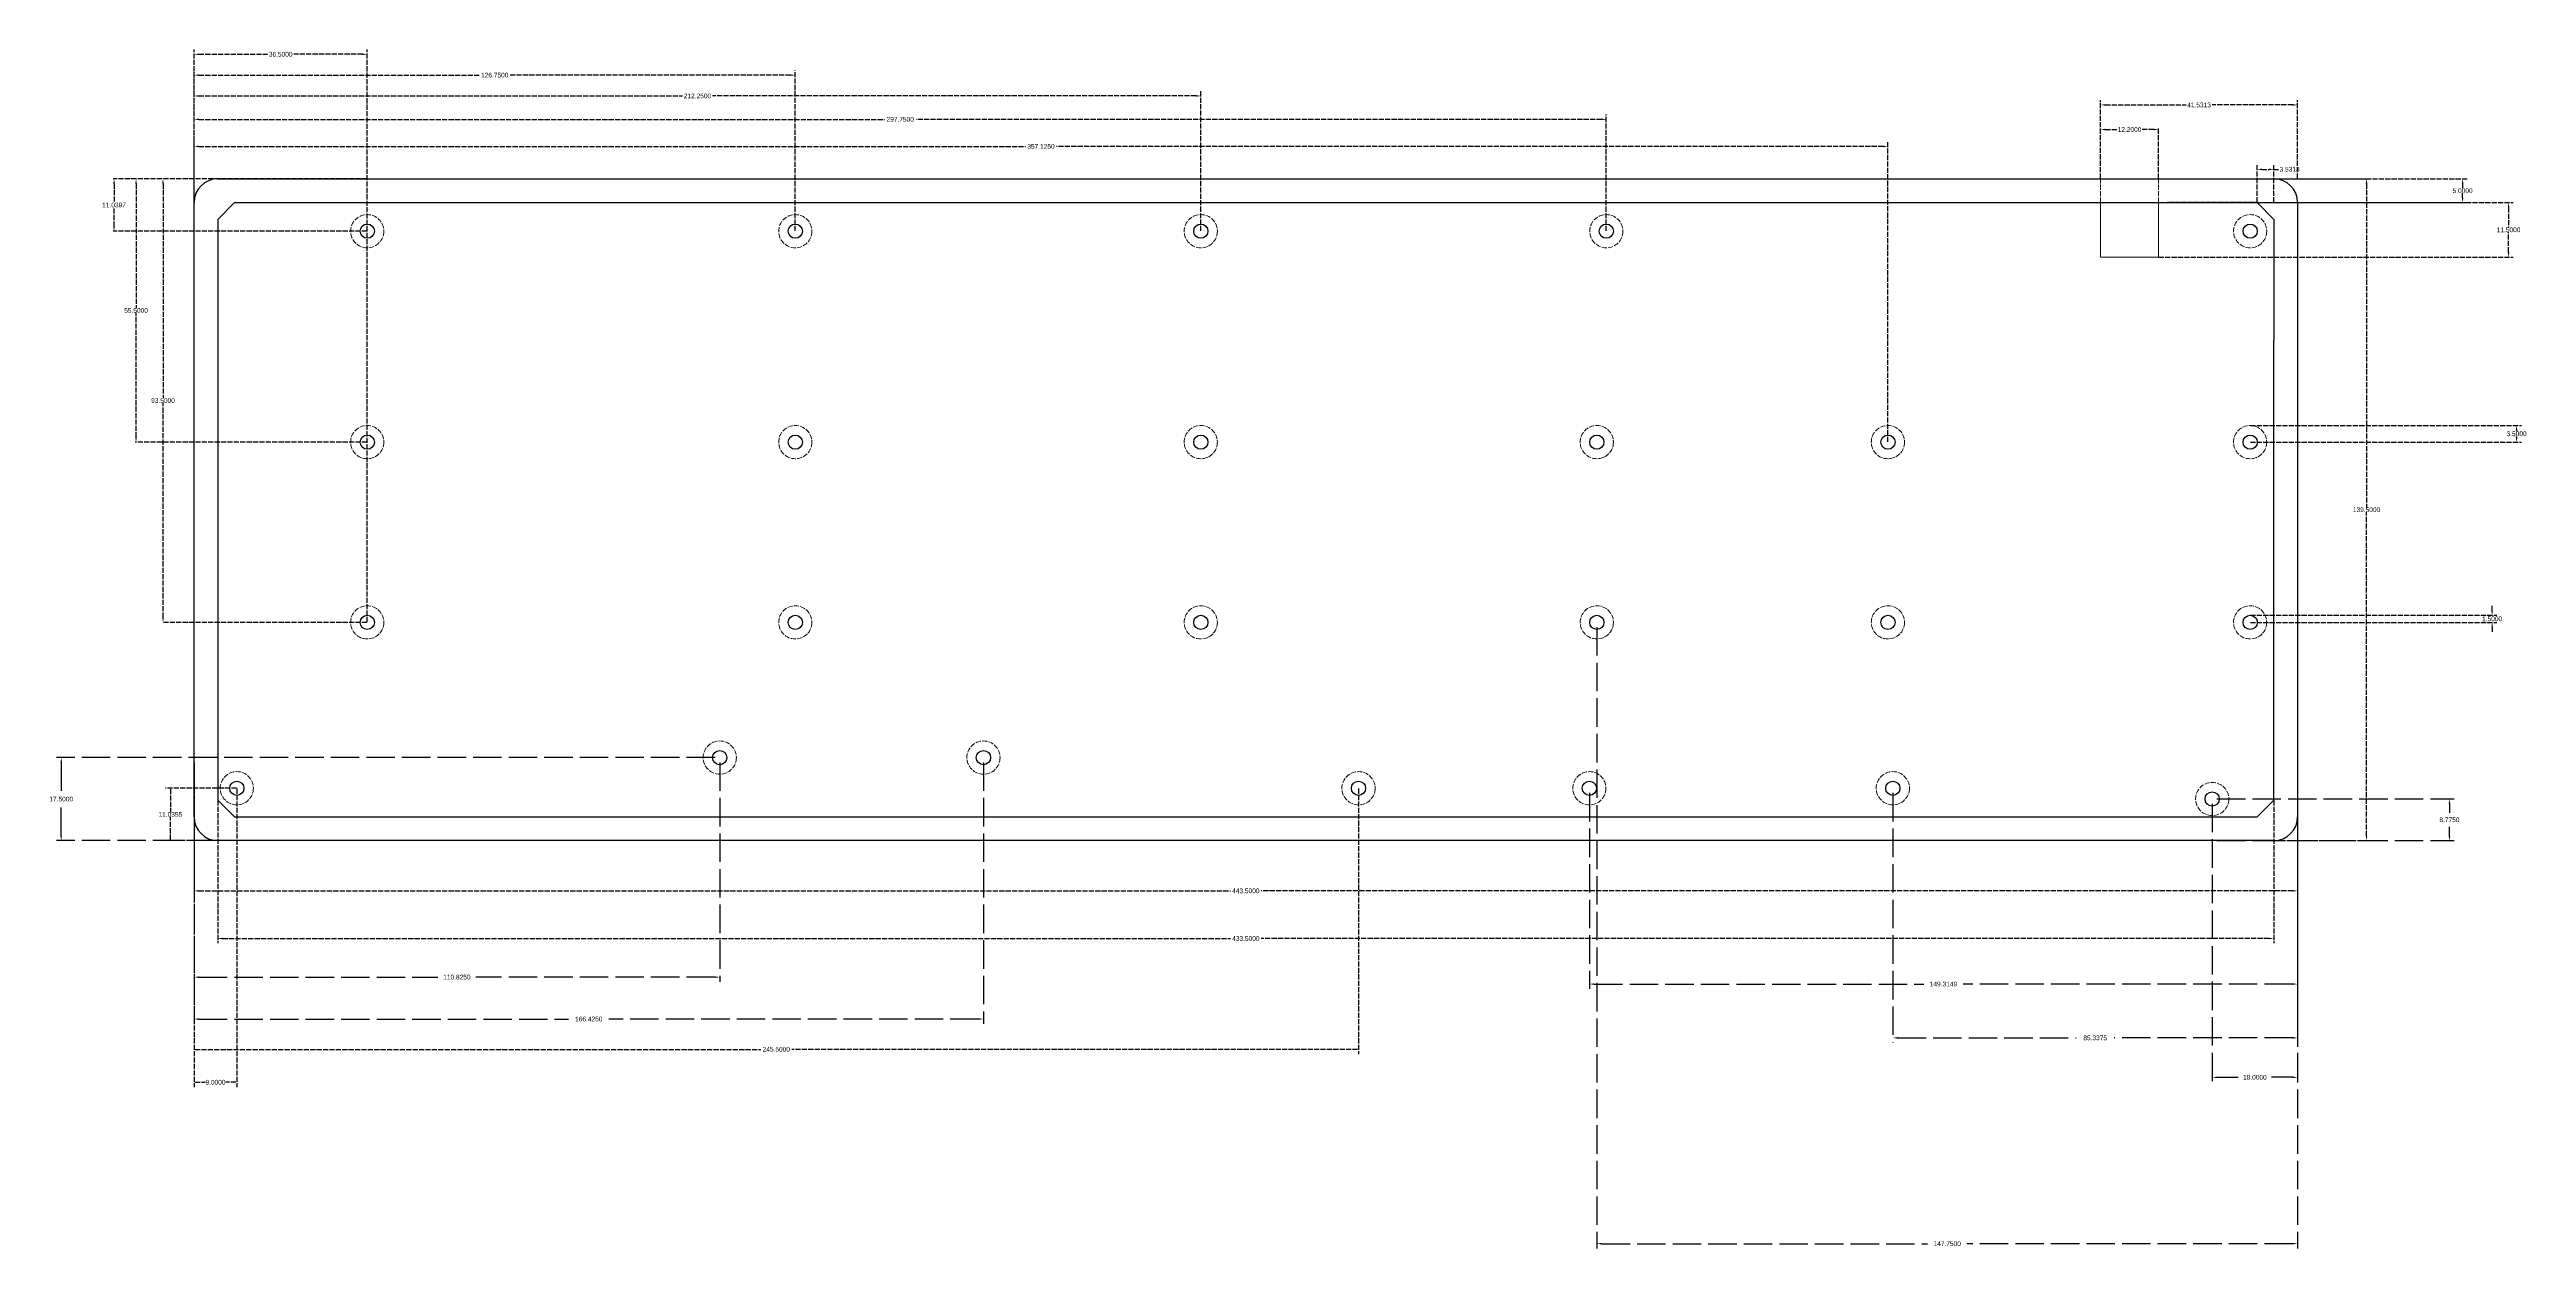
# Model space of a CAD drawing. Header units: millimetres. Extents: x -174 to 487, y -91 to 195.
# Drawn here: x -35 to 487, y -91 to 162 of the extents above; entities that cross this region are included whole.
import ezdxf

# ---------------------------------------------------------------- set-up
doc = ezdxf.new("R2010")
doc.units = ezdxf.units.MM
doc.header["$LTSCALE"] = 0.5
doc.header["$MEASUREMENT"] = 0
doc.linetypes.add('ACAD_ISO02W100', pattern=[15, 12, -3])
doc.linetypes.add('LÍNEAS_OCULTAS2', pattern=[0.1875, 0.125, -0.0625])
doc.layers.get('0').update_dxf_attribs({"linetype": 'CONTINUOUS'})
doc.layers.get('Defpoints').update_dxf_attribs({"linetype": 'CONTINUOUS'})
doc.dimstyles.get("Standard").update_dxf_attribs({"dimtxt": 0.18, "dimasz": 0.18, "dimexe": 0.18, "dimexo": 0.0625, "dimgap": 0.09, "dimtad": 0, "dimtih": 1, "dimtoh": 1, "dimdec": 4, "dimzin": 0, "dimdsep": 46, "dimtxsty": 'Standard', "dimcen": 0.09, "dimadec": 0, "dimazin": 0, "dimtfac": 1, "dimtdec": 4, "dimtofl": 0, "dimtmove": 0, "dimatfit": 3, "dimfxl": 1, "dimtolj": 1, "dimtzin": 0, "dimarcsym": 0})

# ---------------------------------------------------------------- blocks, each defined once
blk = doc.blocks.new('*D2')
at = {"color": 0, "linetype": 'ACAD_ISO02W100', "lineweight": -2, "ltscale": 0.18, "transparency": 16777216}
for p, q in [((433.56, 134.5), (454.04, 134.5)), ((453.04, 133.5), (453.04, 65.25)), ((453.04, -4), (453.04, 64.25)), ((433.56, -5), (454.04, -5))]:
    blk.add_line(p, q, dxfattribs=at)
at = {"color": 0, "linetype": 'ACAD_ISO02W100', "lineweight": 18, "ltscale": 0.18, "transparency": 16777216}
for points in [[(452.87, 133.5), (453.2, 133.5), (453.04, 134.5)], [(452.87, -4), (453.2, -4), (453.04, -5)]]:
    blk.add_solid(points, dxfattribs=at)
at = {"layer": 'Defpoints', "color": 0, "linetype": 'ACAD_ISO02W100', "lineweight": 18, "ltscale": 0.18, "transparency": 16777216}
for p in [(433.5, 134.5), (433.5, -5), (453.04, -5)]:
    blk.add_point(p, dxfattribs=at)
at = {"color": 0, "linetype": 'ACAD_ISO02W100', "lineweight": 18, "ltscale": 0.18, "transparency": 16777216, "insert": (453.04, 64.75), "char_height": 1, "attachment_point": 5}
blk.add_mtext('\\A1;139.5000', dxfattribs=at)
blk = doc.blocks.new('*D3')
at = {"color": 0, "linetype": 'ACAD_ISO02W100', "lineweight": -2, "ltscale": 0.18, "transparency": 16777216}
for p, q in [((-5, -0.06), (-5, -16.59)), ((438.5, -0.06), (438.5, -16.59)), ((-4, -15.59), (213.5, -15.59)), ((437.5, -15.59), (220, -15.59))]:
    blk.add_line(p, q, dxfattribs=at)
at = {"color": 0, "linetype": 'ACAD_ISO02W100', "lineweight": 18, "ltscale": 0.18, "transparency": 16777216}
for points in [[(-4, -15.43), (-4, -15.76), (-5, -15.59)], [(437.5, -15.43), (437.5, -15.76), (438.5, -15.59)]]:
    blk.add_solid(points, dxfattribs=at)
at = {"layer": 'Defpoints', "color": 0, "linetype": 'ACAD_ISO02W100', "lineweight": 18, "ltscale": 0.18, "transparency": 16777216}
for p in [(-5, 0), (438.5, 0), (438.5, -15.59)]:
    blk.add_point(p, dxfattribs=at)
at = {"color": 0, "linetype": 'ACAD_ISO02W100', "lineweight": 18, "ltscale": 0.18, "transparency": 16777216, "insert": (216.75, -15.59), "char_height": 1, "attachment_point": 5}
blk.add_mtext('\\A1;443.5000', dxfattribs=at)
blk = doc.blocks.new('*D4')
at = {"color": 0, "linetype": 'ACAD_ISO02W100', "lineweight": -2, "ltscale": 0.18, "transparency": 16777216}
for p, q in [((407.03, 134.5), (474.3, 134.5)), ((473.3, 133.5), (473.3, 132.5)), ((473.3, 130.5), (473.3, 131.5)), ((407.03, 129.5), (474.3, 129.5))]:
    blk.add_line(p, q, dxfattribs=at)
at = {"color": 0, "linetype": 'ACAD_ISO02W100', "lineweight": 18, "ltscale": 0.18, "transparency": 16777216}
for points in [[(473.13, 133.5), (473.46, 133.5), (473.3, 134.5)], [(473.13, 130.5), (473.46, 130.5), (473.3, 129.5)]]:
    blk.add_solid(points, dxfattribs=at)
at = {"layer": 'Defpoints', "color": 0, "linetype": 'ACAD_ISO02W100', "lineweight": 18, "ltscale": 0.18, "transparency": 16777216}
for p in [(406.97, 134.5), (473.3, 134.5), (406.97, 129.5)]:
    blk.add_point(p, dxfattribs=at)
at = {"color": 0, "linetype": 'ACAD_ISO02W100', "lineweight": 18, "ltscale": 0.18, "transparency": 16777216, "insert": (473.3, 132), "char_height": 1, "attachment_point": 5}
blk.add_mtext('\\A1;5.0000', dxfattribs=at)
blk = doc.blocks.new('*D5')
at = {"color": 0, "linetype": 'ACAD_ISO02W100', "lineweight": -2, "ltscale": 0.18, "transparency": 16777216}
for p, q in [((428.56, 42.5), (480.52, 42.5)), ((479.52, 43.5), (479.52, 44.5)), ((428.56, 41), (480.52, 41)), ((479.52, 40), (479.52, 39))]:
    blk.add_line(p, q, dxfattribs=at)
at = {"color": 0, "linetype": 'ACAD_ISO02W100', "lineweight": 18, "ltscale": 0.18, "transparency": 16777216}
for points in [[(479.35, 43.5), (479.68, 43.5), (479.52, 42.5)], [(479.35, 40), (479.68, 40), (479.52, 41)]]:
    blk.add_solid(points, dxfattribs=at)
at = {"layer": 'Defpoints', "color": 0, "linetype": 'ACAD_ISO02W100', "lineweight": 18, "ltscale": 0.18, "transparency": 16777216}
for p in [(428.5, 42.5), (479.52, 42.5), (428.5, 41)]:
    blk.add_point(p, dxfattribs=at)
at = {"color": 0, "linetype": 'ACAD_ISO02W100', "lineweight": 18, "ltscale": 0.18, "transparency": 16777216, "insert": (479.52, 41.75), "char_height": 1, "attachment_point": 5}
blk.add_mtext('\\A1;1.5000', dxfattribs=at)
blk = doc.blocks.new('*D6')
at = {"color": 0, "linetype": 'ACAD_ISO02W100', "lineweight": -2, "ltscale": 0.18, "transparency": 16777216}
for p, q in [((429.97, 129.56), (429.97, 137.5)), ((430.97, 136.5), (432.5, 136.5)), ((433.5, 129.56), (433.5, 137.5)), ((433.5, 136.5), (434.5, 136.5))]:
    blk.add_line(p, q, dxfattribs=at)
at = {"color": 0, "linetype": 'ACAD_ISO02W100', "lineweight": 18, "ltscale": 0.18, "transparency": 16777216}
for points in [[(430.97, 136.67), (430.97, 136.34), (429.97, 136.5)], [(432.5, 136.67), (432.5, 136.34), (433.5, 136.5)]]:
    blk.add_solid(points, dxfattribs=at)
at = {"layer": 'Defpoints', "color": 0, "linetype": 'ACAD_ISO02W100', "lineweight": 18, "ltscale": 0.18, "transparency": 16777216}
for p in [(433.5, 136.5), (429.97, 129.5), (433.5, 129.5)]:
    blk.add_point(p, dxfattribs=at)
at = {"color": 0, "linetype": 'ACAD_ISO02W100', "lineweight": 18, "ltscale": 0.18, "transparency": 16777216, "insert": (436.83, 136.5), "char_height": 1, "attachment_point": 5}
blk.add_mtext('\\A1;3.5313', dxfattribs=at)
blk = doc.blocks.new('*D9')
at = {"color": 0, "linetype": 'ACAD_ISO02W100', "lineweight": -2, "ltscale": 0.18, "transparency": 16777216}
for p, q in [((0, 3.47), (0, -26.64)), ((433.5, 3.47), (433.5, -26.64)), ((1, -25.64), (213.5, -25.64)), ((432.5, -25.64), (220, -25.64))]:
    blk.add_line(p, q, dxfattribs=at)
at = {"color": 0, "linetype": 'ACAD_ISO02W100', "lineweight": 18, "ltscale": 0.18, "transparency": 16777216}
for points in [[(1, -25.47), (1, -25.8), (0, -25.64)], [(432.5, -25.47), (432.5, -25.8), (433.5, -25.64)]]:
    blk.add_solid(points, dxfattribs=at)
at = {"layer": 'Defpoints', "color": 0, "linetype": 'ACAD_ISO02W100', "lineweight": 18, "ltscale": 0.18, "transparency": 16777216}
for p in [(0, 3.54), (433.5, 3.54), (433.5, -25.64)]:
    blk.add_point(p, dxfattribs=at)
at = {"color": 0, "linetype": 'ACAD_ISO02W100', "lineweight": 18, "ltscale": 0.18, "transparency": 16777216, "insert": (216.75, -25.64), "char_height": 1, "attachment_point": 5}
blk.add_mtext('\\A1;433.5000', dxfattribs=at)
blk = doc.blocks.new('*D10')
at = {"color": 0, "linetype": 'ACAD_ISO02W100', "lineweight": -2, "ltscale": 0.18, "transparency": 16777216}
for p, q in [((-5, 41.06), (-5, 161.76)), ((-4, 160.76), (10.5, 160.76)), ((30.5, 160.76), (16, 160.76)), ((31.5, 41.06), (31.5, 161.76))]:
    blk.add_line(p, q, dxfattribs=at)
at = {"color": 0, "linetype": 'ACAD_ISO02W100', "lineweight": 18, "ltscale": 0.18, "transparency": 16777216}
for points in [[(-4, 160.92), (-4, 160.59), (-5, 160.76)], [(30.5, 160.92), (30.5, 160.59), (31.5, 160.76)]]:
    blk.add_solid(points, dxfattribs=at)
at = {"layer": 'Defpoints', "color": 0, "linetype": 'ACAD_ISO02W100', "lineweight": 18, "ltscale": 0.18, "transparency": 16777216}
for p in [(-5, 160.76), (-5, 41), (31.5, 41)]:
    blk.add_point(p, dxfattribs=at)
at = {"color": 0, "linetype": 'ACAD_ISO02W100', "lineweight": 18, "ltscale": 0.18, "transparency": 16777216, "insert": (13.25, 160.76), "char_height": 1, "attachment_point": 5}
blk.add_mtext('\\A1;36.5000', dxfattribs=at)
blk = doc.blocks.new('*D11')
at = {"color": 0, "linetype": 'ACAD_ISO02W100', "lineweight": -2, "ltscale": 0.18, "transparency": 16777216}
for p, q in [((-5, 123.52), (-5, 157.36)), ((121.75, 123.52), (121.75, 157.36)), ((-4, 156.36), (55.21, 156.36)), ((120.75, 156.36), (61.54, 156.36))]:
    blk.add_line(p, q, dxfattribs=at)
at = {"color": 0, "linetype": 'ACAD_ISO02W100', "lineweight": 18, "ltscale": 0.18, "transparency": 16777216}
for points in [[(-4, 156.53), (-4, 156.2), (-5, 156.36)], [(120.75, 156.53), (120.75, 156.2), (121.75, 156.36)]]:
    blk.add_solid(points, dxfattribs=at)
at = {"layer": 'Defpoints', "color": 0, "linetype": 'ACAD_ISO02W100', "lineweight": 18, "ltscale": 0.18, "transparency": 16777216}
for p in [(-5, 156.36), (-5, 123.46), (121.75, 123.46)]:
    blk.add_point(p, dxfattribs=at)
at = {"color": 0, "linetype": 'ACAD_ISO02W100', "lineweight": 18, "ltscale": 0.18, "transparency": 16777216, "insert": (58.38, 156.36), "char_height": 1, "attachment_point": 5}
blk.add_mtext('\\A1;126.7500', dxfattribs=at)
blk = doc.blocks.new('*D12')
at = {"color": 0, "linetype": 'ACAD_ISO02W100', "lineweight": -2, "ltscale": 0.18, "transparency": 16777216}
for p, q in [((-5, 123.52), (-5, 152.97)), ((-4, 151.97), (97.96, 151.97)), ((206.25, 151.97), (104.29, 151.97)), ((207.25, 123.52), (207.25, 152.97))]:
    blk.add_line(p, q, dxfattribs=at)
at = {"color": 0, "linetype": 'ACAD_ISO02W100', "lineweight": 18, "ltscale": 0.18, "transparency": 16777216}
for points in [[(-4, 152.14), (-4, 151.81), (-5, 151.97)], [(206.25, 152.14), (206.25, 151.81), (207.25, 151.97)]]:
    blk.add_solid(points, dxfattribs=at)
at = {"layer": 'Defpoints', "color": 0, "linetype": 'ACAD_ISO02W100', "lineweight": 18, "ltscale": 0.18, "transparency": 16777216}
for p in [(-5, 151.97), (-5, 123.46), (207.25, 123.46)]:
    blk.add_point(p, dxfattribs=at)
at = {"color": 0, "linetype": 'ACAD_ISO02W100', "lineweight": 18, "ltscale": 0.18, "transparency": 16777216, "insert": (101.12, 151.97), "char_height": 1, "attachment_point": 5}
blk.add_mtext('\\A1;212.2500', dxfattribs=at)
blk = doc.blocks.new('*D13')
at = {"color": 0, "linetype": 'ACAD_ISO02W100', "lineweight": -2, "ltscale": 0.18, "transparency": 16777216}
for p, q in [((-5, 123.52), (-5, 148.04)), ((-4, 147.04), (140.54, 147.04)), ((291.75, 147.04), (147.21, 147.04)), ((292.75, 123.52), (292.75, 148.04))]:
    blk.add_line(p, q, dxfattribs=at)
at = {"color": 0, "linetype": 'ACAD_ISO02W100', "lineweight": 18, "ltscale": 0.18, "transparency": 16777216}
for points in [[(-4, 147.21), (-4, 146.88), (-5, 147.04)], [(291.75, 147.21), (291.75, 146.88), (292.75, 147.04)]]:
    blk.add_solid(points, dxfattribs=at)
at = {"layer": 'Defpoints', "color": 0, "linetype": 'ACAD_ISO02W100', "lineweight": 18, "ltscale": 0.18, "transparency": 16777216}
for p in [(-5, 147.04), (-5, 123.46), (292.75, 123.46)]:
    blk.add_point(p, dxfattribs=at)
at = {"color": 0, "linetype": 'ACAD_ISO02W100', "lineweight": 18, "ltscale": 0.18, "transparency": 16777216, "insert": (143.88, 147.04), "char_height": 1, "attachment_point": 5}
blk.add_mtext('\\A1;297.7500', dxfattribs=at)
blk = doc.blocks.new('*D14')
at = {"color": 0, "linetype": 'ACAD_ISO02W100', "lineweight": -2, "ltscale": 0.18, "transparency": 16777216}
for p, q in [((-5, 79.06), (-5, 142.34)), ((-4, 141.34), (170.31, 141.34)), ((351.12, 141.34), (176.81, 141.34)), ((352.12, 79.06), (352.12, 142.34))]:
    blk.add_line(p, q, dxfattribs=at)
at = {"color": 0, "linetype": 'ACAD_ISO02W100', "lineweight": 18, "ltscale": 0.18, "transparency": 16777216}
for points in [[(-4, 141.5), (-4, 141.17), (-5, 141.34)], [(351.12, 141.5), (351.12, 141.17), (352.12, 141.34)]]:
    blk.add_solid(points, dxfattribs=at)
at = {"layer": 'Defpoints', "color": 0, "linetype": 'ACAD_ISO02W100', "lineweight": 18, "ltscale": 0.18, "transparency": 16777216}
for p in [(-5, 141.34), (-5, 79), (352.12, 79)]:
    blk.add_point(p, dxfattribs=at)
at = {"color": 0, "linetype": 'ACAD_ISO02W100', "lineweight": 18, "ltscale": 0.18, "transparency": 16777216, "insert": (173.56, 141.34), "char_height": 1, "attachment_point": 5}
blk.add_mtext('\\A1;357.1250', dxfattribs=at)
blk = doc.blocks.new('*D15')
at = {"color": 0, "linetype": 'ACAD_ISO02W100', "lineweight": -2, "ltscale": 0.18, "transparency": 16777216}
for p, q in [((-5, 5.97), (-5, -56.94)), ((4, 5.97), (4, -56.94)), ((-4.82, -55.94), (-2.67, -55.94)), ((3.82, -55.94), (1.67, -55.94))]:
    blk.add_line(p, q, dxfattribs=at)
at = {"color": 0, "linetype": 'ACAD_ISO02W100', "lineweight": 18, "ltscale": 0.18, "transparency": 16777216}
for points in [[(-4.82, -55.91), (-4.82, -55.97), (-5, -55.94)], [(3.82, -55.91), (3.82, -55.97), (4, -55.94)]]:
    blk.add_solid(points, dxfattribs=at)
at = {"layer": 'Defpoints', "color": 0, "linetype": 'ACAD_ISO02W100', "lineweight": 18, "ltscale": 0.18, "transparency": 16777216}
for p in [(-5, 6.04), (4, 6.04), (-5, -55.94)]:
    blk.add_point(p, dxfattribs=at)
at = {"color": 0, "linetype": 'ACAD_ISO02W100', "lineweight": 18, "ltscale": 0.18, "transparency": 16777216, "insert": (-0.5, -55.94), "char_height": 1, "attachment_point": 5}
blk.add_mtext('\\A1;9.0000', dxfattribs=at)
blk = doc.blocks.new('*D18')
at = {"color": 0, "linetype": 'ACAD_ISO02W100', "lineweight": -2, "ltscale": 0.18, "transparency": 16777216}
for p, q in [((-5, 5.97), (-5, -50)), ((240.5, 5.97), (240.5, -50)), ((-4.82, -49), (114.5, -49)), ((240.32, -49), (121, -49))]:
    blk.add_line(p, q, dxfattribs=at)
at = {"color": 0, "linetype": 'ACAD_ISO02W100', "lineweight": 18, "ltscale": 0.18, "transparency": 16777216}
for points in [[(-4.82, -48.97), (-4.82, -49.03), (-5, -49)], [(240.32, -48.97), (240.32, -49.03), (240.5, -49)]]:
    blk.add_solid(points, dxfattribs=at)
at = {"layer": 'Defpoints', "color": 0, "linetype": 'ACAD_ISO02W100', "lineweight": 18, "ltscale": 0.18, "transparency": 16777216}
for p in [(-5, 6.04), (240.5, 6.04), (-5, -49)]:
    blk.add_point(p, dxfattribs=at)
at = {"color": 0, "linetype": 'ACAD_ISO02W100', "lineweight": 18, "ltscale": 0.18, "transparency": 16777216, "insert": (117.75, -49), "char_height": 1, "attachment_point": 5}
blk.add_mtext('\\A1;245.5000', dxfattribs=at)
blk = doc.blocks.new('*D20')
at = {"color": 0, "linetype": 'ACAD_ISO02W100', "lineweight": -2, "ltscale": 0.18, "transparency": 16777216}
for p, q in [((31.44, 134.5), (-22.07, 134.5)), ((-21.89, 133.5), (-21.89, 129.48)), ((-21.89, 124.46), (-21.89, 128.48)), ((31.44, 123.46), (-22.07, 123.46))]:
    blk.add_line(p, q, dxfattribs=at)
at = {"color": 0, "linetype": 'ACAD_ISO02W100', "lineweight": 18, "ltscale": 0.18, "transparency": 16777216}
for points in [[(-22.05, 133.5), (-21.72, 133.5), (-21.89, 134.5)], [(-22.05, 124.46), (-21.72, 124.46), (-21.89, 123.46)]]:
    blk.add_solid(points, dxfattribs=at)
at = {"layer": 'Defpoints', "color": 0, "linetype": 'ACAD_ISO02W100', "lineweight": 18, "ltscale": 0.18, "transparency": 16777216}
for p in [(-21.89, 134.5), (31.5, 134.5), (31.5, 123.46)]:
    blk.add_point(p, dxfattribs=at)
at = {"color": 0, "linetype": 'ACAD_ISO02W100', "lineweight": 18, "ltscale": 0.18, "transparency": 16777216, "insert": (-21.89, 128.98), "char_height": 1, "attachment_point": 5}
blk.add_mtext('\\A1;11.0397', dxfattribs=at)
blk = doc.blocks.new('*D21')
at = {"color": 0, "linetype": 'ACAD_ISO02W100', "lineweight": -2, "ltscale": 0.18, "transparency": 16777216}
for p, q in [((31.44, 134.5), (-17.42, 134.5)), ((-17.24, 133.5), (-17.24, 107.25)), ((-17.24, 80), (-17.24, 106.25)), ((31.44, 79), (-17.42, 79))]:
    blk.add_line(p, q, dxfattribs=at)
at = {"color": 0, "linetype": 'ACAD_ISO02W100', "lineweight": 18, "ltscale": 0.18, "transparency": 16777216}
for points in [[(-17.41, 133.5), (-17.08, 133.5), (-17.24, 134.5)], [(-17.41, 80), (-17.08, 80), (-17.24, 79)]]:
    blk.add_solid(points, dxfattribs=at)
at = {"layer": 'Defpoints', "color": 0, "linetype": 'ACAD_ISO02W100', "lineweight": 18, "ltscale": 0.18, "transparency": 16777216}
for p in [(-17.24, 134.5), (31.5, 134.5), (31.5, 79)]:
    blk.add_point(p, dxfattribs=at)
at = {"color": 0, "linetype": 'ACAD_ISO02W100', "lineweight": 18, "ltscale": 0.18, "transparency": 16777216, "insert": (-17.24, 106.75), "char_height": 1, "attachment_point": 5}
blk.add_mtext('\\A1;55.5000', dxfattribs=at)
blk = doc.blocks.new('*D22')
at = {"color": 0, "linetype": 'ACAD_ISO02W100', "lineweight": -2, "ltscale": 0.18, "transparency": 16777216}
for p, q in [((31.44, 134.5), (-11.74, 134.5)), ((-11.56, 133.5), (-11.56, 88.25)), ((-11.56, 42), (-11.56, 87.25)), ((31.44, 41), (-11.74, 41))]:
    blk.add_line(p, q, dxfattribs=at)
at = {"color": 0, "linetype": 'ACAD_ISO02W100', "lineweight": 18, "ltscale": 0.18, "transparency": 16777216}
for points in [[(-11.73, 133.5), (-11.39, 133.5), (-11.56, 134.5)], [(-11.73, 42), (-11.39, 42), (-11.56, 41)]]:
    blk.add_solid(points, dxfattribs=at)
at = {"layer": 'Defpoints', "color": 0, "linetype": 'ACAD_ISO02W100', "lineweight": 18, "ltscale": 0.18, "transparency": 16777216}
for p in [(-11.56, 134.5), (31.5, 134.5), (31.5, 41)]:
    blk.add_point(p, dxfattribs=at)
at = {"color": 0, "linetype": 'ACAD_ISO02W100', "lineweight": 18, "ltscale": 0.18, "transparency": 16777216, "insert": (-11.56, 87.75), "char_height": 1, "attachment_point": 5}
blk.add_mtext('\\A1;93.5000', dxfattribs=at)
blk = doc.blocks.new('*D23')
at = {"color": 0, "linetype": 'ACAD_ISO02W100', "lineweight": -2, "ltscale": 0.18, "transparency": 16777216}
for p, q in [((3.94, 6.04), (-11.01, 6.04)), ((-10.01, 5.86), (-10.01, 1.02)), ((-10.01, -4.82), (-10.01, 0.02)), ((3.94, -5), (-11.01, -5))]:
    blk.add_line(p, q, dxfattribs=at)
at = {"color": 0, "linetype": 'ACAD_ISO02W100', "lineweight": 18, "ltscale": 0.18, "transparency": 16777216}
for points in [[(-10.04, 5.86), (-9.98, 5.86), (-10.01, 6.04)], [(-10.04, -4.82), (-9.98, -4.82), (-10.01, -5)]]:
    blk.add_solid(points, dxfattribs=at)
at = {"layer": 'Defpoints', "color": 0, "linetype": 'ACAD_ISO02W100', "lineweight": 18, "ltscale": 0.18, "transparency": 16777216}
for p in [(4, 6.04), (-10.01, -5), (4, -5)]:
    blk.add_point(p, dxfattribs=at)
at = {"color": 0, "linetype": 'ACAD_ISO02W100', "lineweight": 18, "ltscale": 0.18, "transparency": 16777216, "insert": (-10.01, 0.52), "char_height": 1, "attachment_point": 5}
blk.add_mtext('\\A1;11.0355', dxfattribs=at)
blk = doc.blocks.new('*D24')
at = {"color": 0, "linetype": 'ACAD_ISO02W100', "lineweight": -2, "ltscale": 0.18, "transparency": 16777216}
for p, q in [((396.97, 134.56), (396.97, 145.08)), ((397.97, 144.9), (400.4, 144.9)), ((408.17, 144.9), (405.74, 144.9)), ((409.17, 134.56), (409.17, 145.08))]:
    blk.add_line(p, q, dxfattribs=at)
at = {"color": 0, "linetype": 'ACAD_ISO02W100', "lineweight": 18, "ltscale": 0.18, "transparency": 16777216}
for points in [[(397.97, 145.07), (397.97, 144.73), (396.97, 144.9)], [(408.17, 145.07), (408.17, 144.73), (409.17, 144.9)]]:
    blk.add_solid(points, dxfattribs=at)
at = {"layer": 'Defpoints', "color": 0, "linetype": 'ACAD_ISO02W100', "lineweight": 18, "ltscale": 0.18, "transparency": 16777216}
for p in [(409.17, 144.9), (396.97, 134.5), (409.17, 134.5)]:
    blk.add_point(p, dxfattribs=at)
at = {"color": 0, "linetype": 'ACAD_ISO02W100', "lineweight": 18, "ltscale": 0.18, "transparency": 16777216, "insert": (403.07, 144.9), "char_height": 1, "attachment_point": 5}
blk.add_mtext('\\A1;12.2000', dxfattribs=at)
blk = doc.blocks.new('*D25')
at = {"color": 0, "linetype": 'ACAD_ISO02W100', "lineweight": -2, "ltscale": 0.18, "transparency": 16777216}
for p, q in [((409.23, 129.5), (483.99, 129.5)), ((482.99, 128.5), (482.99, 124.25)), ((482.99, 119), (482.99, 123.25)), ((409.23, 118), (483.99, 118))]:
    blk.add_line(p, q, dxfattribs=at)
at = {"color": 0, "linetype": 'ACAD_ISO02W100', "lineweight": 18, "ltscale": 0.18, "transparency": 16777216}
for points in [[(482.83, 128.5), (483.16, 128.5), (482.99, 129.5)], [(482.83, 119), (483.16, 119), (482.99, 118)]]:
    blk.add_solid(points, dxfattribs=at)
at = {"layer": 'Defpoints', "color": 0, "linetype": 'ACAD_ISO02W100', "lineweight": 18, "ltscale": 0.18, "transparency": 16777216}
for p in [(409.17, 129.5), (482.99, 129.5), (409.17, 118)]:
    blk.add_point(p, dxfattribs=at)
at = {"color": 0, "linetype": 'ACAD_ISO02W100', "lineweight": 18, "ltscale": 0.18, "transparency": 16777216, "insert": (482.99, 123.75), "char_height": 1, "attachment_point": 5}
blk.add_mtext('\\A1;11.5000', dxfattribs=at)
blk = doc.blocks.new('*D29')
at = {"color": 0, "linetype": 'ACAD_ISO02W100', "lineweight": -2, "ltscale": 0.18, "transparency": 16777216}
for p, q in [((396.97, 134.56), (396.97, 151.08)), ((397.97, 150.08), (414.98, 150.08)), ((437.5, 150.08), (420.49, 150.08)), ((438.5, 134.56), (438.5, 151.08))]:
    blk.add_line(p, q, dxfattribs=at)
at = {"color": 0, "linetype": 'ACAD_ISO02W100', "lineweight": 18, "ltscale": 0.18, "transparency": 16777216}
for points in [[(397.97, 150.25), (397.97, 149.92), (396.97, 150.08)], [(437.5, 150.25), (437.5, 149.92), (438.5, 150.08)]]:
    blk.add_solid(points, dxfattribs=at)
at = {"layer": 'Defpoints', "color": 0, "linetype": 'ACAD_ISO02W100', "lineweight": 18, "ltscale": 0.18, "transparency": 16777216}
for p in [(438.5, 150.08), (396.97, 134.5), (438.5, 134.5)]:
    blk.add_point(p, dxfattribs=at)
at = {"color": 0, "linetype": 'ACAD_ISO02W100', "lineweight": 18, "ltscale": 0.18, "transparency": 16777216, "insert": (417.73, 150.08), "char_height": 1, "attachment_point": 5}
blk.add_mtext('\\A1;41.5313', dxfattribs=at)
blk = doc.blocks.new('*D31')
at = {"color": 0, "linetype": 'ACAD_ISO02W100', "lineweight": -2, "ltscale": 0.18, "transparency": 16777216}
for p, q in [((428.56, 82.5), (485.68, 82.5)), ((428.56, 79), (485.68, 79)), ((484.68, 81.5), (484.68, 81.34)), ((484.68, 80), (484.68, 80.16))]:
    blk.add_line(p, q, dxfattribs=at)
at = {"color": 0, "linetype": 'ACAD_ISO02W100', "lineweight": 18, "ltscale": 0.18, "transparency": 16777216}
for points in [[(484.51, 81.5), (484.84, 81.5), (484.68, 82.5)], [(484.51, 80), (484.84, 80), (484.68, 79)]]:
    blk.add_solid(points, dxfattribs=at)
at = {"layer": 'Defpoints', "color": 0, "linetype": 'ACAD_ISO02W100', "lineweight": 18, "ltscale": 0.18, "transparency": 16777216}
for p in [(428.5, 82.5), (428.5, 79), (484.68, 82.5)]:
    blk.add_point(p, dxfattribs=at)
at = {"color": 0, "linetype": 'ACAD_ISO02W100', "lineweight": 18, "ltscale": 0.18, "transparency": 16777216, "insert": (484.68, 80.75), "char_height": 1, "attachment_point": 5}
blk.add_mtext('\\A1;3.5000', dxfattribs=at)
blk = doc.blocks.new('*D35')
at = {"color": 0, "linetype": 'ACAD_ISO02W100', "lineweight": -2, "transparency": 16777216}
for p, q in [((-5, 11.5), (-5, -43.61)), ((161.43, 11.5), (161.43, -43.61)), ((-4, -42.61), (73.96, -42.61)), ((160.43, -42.61), (82.46, -42.61))]:
    blk.add_line(p, q, dxfattribs=at)
at = {"color": 0, "linetype": 'ACAD_ISO02W100', "lineweight": 18, "transparency": 16777216}
for points in [[(-4, -42.44), (-4, -42.77), (-5, -42.61)], [(160.43, -42.44), (160.43, -42.77), (161.43, -42.61)]]:
    blk.add_solid(points, dxfattribs=at)
at = {"layer": 'Defpoints', "color": 0, "linetype": 'ACAD_ISO02W100', "lineweight": 18, "transparency": 16777216}
for p in [(-5, 12.5), (161.43, 12.5), (-5, -42.61)]:
    blk.add_point(p, dxfattribs=at)
at = {"color": 0, "linetype": 'ACAD_ISO02W100', "lineweight": 18, "transparency": 16777216, "insert": (78.21, -42.61), "char_height": 1, "attachment_point": 5}
blk.add_mtext('\\A1;166.4250', dxfattribs=at)
blk = doc.blocks.new('*D36')
at = {"color": 0, "linetype": 'ACAD_ISO02W100', "lineweight": -2, "transparency": 16777216}
for p, q in [((-5, 11.5), (-5, -34.78)), ((105.83, 11.5), (105.83, -34.78)), ((-4, -33.78), (46.41, -33.78)), ((104.83, -33.78), (54.41, -33.78))]:
    blk.add_line(p, q, dxfattribs=at)
at = {"color": 0, "linetype": 'ACAD_ISO02W100', "lineweight": 18, "transparency": 16777216}
for points in [[(-4, -33.62), (-4, -33.95), (-5, -33.78)], [(104.83, -33.62), (104.83, -33.95), (105.83, -33.78)]]:
    blk.add_solid(points, dxfattribs=at)
at = {"layer": 'Defpoints', "color": 0, "linetype": 'ACAD_ISO02W100', "lineweight": 18, "transparency": 16777216}
for p in [(-5, 12.5), (105.83, 12.5), (-5, -33.78)]:
    blk.add_point(p, dxfattribs=at)
at = {"color": 0, "linetype": 'ACAD_ISO02W100', "lineweight": 18, "transparency": 16777216, "insert": (50.41, -33.78), "char_height": 1, "attachment_point": 5}
blk.add_mtext('\\A1;110.8250', dxfattribs=at)
blk = doc.blocks.new('*D37')
at = {"color": 0, "linetype": 'ACAD_ISO02W100', "lineweight": -2, "transparency": 16777216}
for p, q in [((289.19, 5.04), (289.19, -36.24)), ((438.5, 5.04), (438.5, -36.24)), ((290.19, -35.24), (359.68, -35.24)), ((437.5, -35.24), (368.01, -35.24))]:
    blk.add_line(p, q, dxfattribs=at)
at = {"color": 0, "linetype": 'ACAD_ISO02W100', "lineweight": 18, "transparency": 16777216}
for points in [[(290.19, -35.08), (290.19, -35.41), (289.19, -35.24)], [(437.5, -35.08), (437.5, -35.41), (438.5, -35.24)]]:
    blk.add_solid(points, dxfattribs=at)
at = {"layer": 'Defpoints', "color": 0, "linetype": 'ACAD_ISO02W100', "lineweight": 18, "transparency": 16777216}
for p in [(289.19, 6.04), (438.5, 6.04), (438.5, -35.24)]:
    blk.add_point(p, dxfattribs=at)
at = {"color": 0, "linetype": 'ACAD_ISO02W100', "lineweight": 18, "transparency": 16777216, "insert": (363.84, -35.24), "char_height": 1, "attachment_point": 5}
blk.add_mtext('\\A1;149.3149', dxfattribs=at)
blk = doc.blocks.new('*D38')
at = {"color": 0, "linetype": 'ACAD_ISO02W100', "lineweight": -2, "transparency": 16777216}
for p, q in [((353.16, 5.04), (353.16, -47.59)), ((438.5, 5.04), (438.5, -47.59)), ((354.16, -46.59), (391.83, -46.59)), ((437.5, -46.59), (399.83, -46.59))]:
    blk.add_line(p, q, dxfattribs=at)
at = {"color": 0, "linetype": 'ACAD_ISO02W100', "lineweight": 18, "transparency": 16777216}
for points in [[(354.16, -46.42), (354.16, -46.75), (353.16, -46.59)], [(437.5, -46.42), (437.5, -46.75), (438.5, -46.59)]]:
    blk.add_solid(points, dxfattribs=at)
at = {"layer": 'Defpoints', "color": 0, "linetype": 'ACAD_ISO02W100', "lineweight": 18, "transparency": 16777216}
for p in [(353.16, 6.04), (438.5, 6.04), (438.5, -46.59)]:
    blk.add_point(p, dxfattribs=at)
at = {"color": 0, "linetype": 'ACAD_ISO02W100', "lineweight": 18, "transparency": 16777216, "insert": (395.83, -46.59), "char_height": 1, "attachment_point": 5}
blk.add_mtext('\\A1;85.3375', dxfattribs=at)
blk = doc.blocks.new('*D39')
at = {"color": 0, "linetype": 'ACAD_ISO02W100', "lineweight": -2, "transparency": 16777216}
for p, q in [((420.5, 2.78), (420.5, -55.9)), ((438.5, 2.78), (438.5, -55.9)), ((421.5, -54.9), (426, -54.9)), ((437.5, -54.9), (433, -54.9))]:
    blk.add_line(p, q, dxfattribs=at)
at = {"color": 0, "linetype": 'ACAD_ISO02W100', "lineweight": 18, "transparency": 16777216}
for points in [[(421.5, -54.74), (421.5, -55.07), (420.5, -54.9)], [(437.5, -54.74), (437.5, -55.07), (438.5, -54.9)]]:
    blk.add_solid(points, dxfattribs=at)
at = {"layer": 'Defpoints', "color": 0, "linetype": 'ACAD_ISO02W100', "lineweight": 18, "transparency": 16777216}
for p in [(420.5, 3.78), (438.5, 3.78), (438.5, -54.9)]:
    blk.add_point(p, dxfattribs=at)
at = {"color": 0, "linetype": 'ACAD_ISO02W100', "lineweight": 18, "transparency": 16777216, "insert": (429.5, -54.9), "char_height": 1, "attachment_point": 5}
blk.add_mtext('\\A1;18.0000', dxfattribs=at)
blk = doc.blocks.new('*D40')
at = {"color": 0, "linetype": 'ACAD_ISO02W100', "lineweight": -2, "transparency": 16777216}
for p, q in [((290.75, 40), (290.75, -90.97)), ((438.5, 40), (438.5, -90.97)), ((291.75, -89.97), (360.46, -89.97)), ((437.5, -89.97), (368.79, -89.97))]:
    blk.add_line(p, q, dxfattribs=at)
at = {"color": 0, "linetype": 'ACAD_ISO02W100', "lineweight": 18, "transparency": 16777216}
for points in [[(291.75, -89.81), (291.75, -90.14), (290.75, -89.97)], [(437.5, -89.81), (437.5, -90.14), (438.5, -89.97)]]:
    blk.add_solid(points, dxfattribs=at)
at = {"layer": 'Defpoints', "color": 0, "linetype": 'ACAD_ISO02W100', "lineweight": 18, "transparency": 16777216}
for p in [(290.75, 41), (438.5, 41), (438.5, -89.97)]:
    blk.add_point(p, dxfattribs=at)
at = {"color": 0, "linetype": 'ACAD_ISO02W100', "lineweight": 18, "transparency": 16777216, "insert": (364.63, -89.97), "char_height": 1, "attachment_point": 5}
blk.add_mtext('\\A1;147.7500', dxfattribs=at)
blk = doc.blocks.new('*D41')
at = {"color": 0, "linetype": 'ACAD_ISO02W100', "lineweight": -2, "transparency": 16777216}
for p, q in [((104.83, 12.5), (-34.02, 12.5)), ((-33.02, 11.5), (-33.02, 5.25)), ((-33.02, -4), (-33.02, 2.25)), ((104.83, -5), (-34.02, -5))]:
    blk.add_line(p, q, dxfattribs=at)
at = {"color": 0, "linetype": 'ACAD_ISO02W100', "lineweight": 18, "transparency": 16777216}
for points in [[(-33.19, 11.5), (-32.86, 11.5), (-33.02, 12.5)], [(-33.19, -4), (-32.86, -4), (-33.02, -5)]]:
    blk.add_solid(points, dxfattribs=at)
at = {"layer": 'Defpoints', "color": 0, "linetype": 'ACAD_ISO02W100', "lineweight": 18, "transparency": 16777216}
for p in [(105.83, 12.5), (-33.02, -5), (105.83, -5)]:
    blk.add_point(p, dxfattribs=at)
at = {"color": 0, "linetype": 'ACAD_ISO02W100', "lineweight": 18, "transparency": 16777216, "insert": (-33.02, 3.75), "char_height": 1, "attachment_point": 5}
blk.add_mtext('\\A1;17.5000', dxfattribs=at)
blk = doc.blocks.new('*D42')
at = {"color": 0, "linetype": 'ACAD_ISO02W100', "lineweight": -2, "transparency": 16777216}
for p, q in [((421.5, 3.78), (471.52, 3.78)), ((470.52, 2.78), (470.52, 0.89)), ((421.5, -5), (471.52, -5)), ((470.52, -4), (470.52, -2.11))]:
    blk.add_line(p, q, dxfattribs=at)
at = {"color": 0, "linetype": 'ACAD_ISO02W100', "lineweight": 18, "transparency": 16777216}
for points in [[(470.35, 2.78), (470.69, 2.78), (470.52, 3.78)], [(470.35, -4), (470.69, -4), (470.52, -5)]]:
    blk.add_solid(points, dxfattribs=at)
at = {"layer": 'Defpoints', "color": 0, "linetype": 'ACAD_ISO02W100', "lineweight": 18, "transparency": 16777216}
for p in [(420.5, 3.78), (420.5, -5), (470.52, -5)]:
    blk.add_point(p, dxfattribs=at)
at = {"color": 0, "linetype": 'ACAD_ISO02W100', "lineweight": 18, "transparency": 16777216, "insert": (470.52, -0.61), "char_height": 1, "attachment_point": 5}
blk.add_mtext('\\A1;8.7750', dxfattribs=at)

msp = doc.modelspace()

# ---------------------------------------------------------------- linework, layer by layer
at = {"linetype": 'Continuous'}
for p, q in [((0, 134.5), (433.5, 134.5)), ((-5, 0), (-5, 129.5)), ((0, 125.96447), (3.53553, 129.5)), ((0, 125.96447), (0, 3.53553)), ((0, 125.96447), (0, 123.46447)), ((3.53553, 129.5), (291.3, 129.5)), ((291.3, 129.5), (429.96867, 129.5)), ((429.96867, 129.5), (433.5, 125.96025)), ((433.5, 125.96025), (433.5, 123.46025)), ((438.5, 129.5), (438.5, 0)), ((433.5, 124.5), (433.5, 100.5)), ((433.5, 6.03553), (433.5, 100.5)), ((433.5, 3.53553), (433.5, 6.03553)), ((0, 3.53553), (3.53553, 0)), ((3.53553, 0), (429.96447, 0)), ((429.96447, 0), (433.5, 3.53553)), ((433.5, -5), (0, -5))]:
    msp.add_line(p, q, dxfattribs=at)
at = {"linetype": 'ACAD_ISO02W100', "lineweight": 18, "ltscale": 0.18, "transparency": 33554687}
for p, q in [((396.96867, 129.5), (396.96867, 134.5)), ((409.16867, 129.5), (409.16867, 134.5))]:
    msp.add_line(p, q, dxfattribs=at)
at = {"lineweight": 18, "ltscale": 0.18, "transparency": 33554687}
for p, q in [((406.96867, 129.5), (396.96867, 129.5)), ((396.96867, 129.5), (396.96867, 118)), ((429.96867, 129.5), (406.96867, 129.5)), ((409.16867, 118), (409.16867, 129.5)), ((396.96867, 118), (409.16867, 118))]:
    msp.add_line(p, q, dxfattribs=at)
at = {"linetype": 'LÍNEAS_OCULTAS2'}
msp.add_line((429.96867, 129.5), (410.96867, 129.5), dxfattribs=at)
at = {"linetype": 'ACAD_ISO02W100', "lineweight": 18, "ltscale": 0.18, "transparency": 33554687}
for centre in [(31.5, 123.46025), (121.75, 123.46025), (207.25, 123.46025), (292.75, 123.46025), (428.5, 123.46025), (31.5, 79), (121.75, 79), (207.25, 79), (290.75, 79), (352.125, 79), (428.5, 79), (31.5, 41), (121.75, 41), (207.25, 41), (290.75, 41), (352.125, 41), (428.5, 41), (105.825, 12.5), (161.425, 12.5), (4, 6.03553), (240.5, 6.03553), (289.18508, 6.03553), (353.1625, 6.03553), (420.5, 3.775)]:
    msp.add_circle(centre, 3.5, dxfattribs=at)
at = {"linetype": 'Continuous'}
for centre in [(31.5, 123.46025), (121.75, 123.46025), (207.25, 123.46025), (292.75, 123.46025), (428.5, 123.46025), (31.5, 79), (121.75, 79), (207.25, 79), (352.125, 79), (428.5, 79), (31.5, 41), (121.75, 41), (207.25, 41), (352.125, 41), (428.5, 41), (4, 6.03553), (240.5, 6.03553)]:
    msp.add_circle(centre, 1.5, dxfattribs=at)
at = {"linetype": 'Continuous', "transparency": 33554687}
for centre in [(290.75, 79), (290.75, 41), (105.825, 12.5), (161.425, 12.5), (289.18508, 6.03553), (353.1625, 6.03553), (420.5, 3.775)]:
    msp.add_circle(centre, 1.5, dxfattribs=at)
at = {"linetype": 'Continuous'}
for centre, start, end in [((0, 129.5), 90, 180), ((433.5, 129.5), 0, 90), ((0, 0), 180, 270), ((433.5, 0), 270, 0)]:
    msp.add_arc(centre, 5, start, end, dxfattribs=at)

# ---------------------------------------------------------------- dimensions: what is measured, and where the dimension line sits
at = {"linetype": 'ACAD_ISO02W100', "lineweight": 18, "ltscale": 0.18, "transparency": 33554687}
for base, p1, p2, override, picture, middle in [((-5, 160.75584), (31.5, 41), (-5, 41), {"dimtxt": 1, "dimasz": 1, "dimexe": 1, "dimgap": 0}, '*D10', (13.25, 160.75584)), ((-5, 156.36355), (121.75, 123.46025), (-5, 123.46025), {"dimtxt": 1, "dimasz": 1, "dimexe": 1, "dimgap": 0}, '*D11', (58.375, 156.36355)), ((-5, 151.97308), (207.25, 123.46025), (-5, 123.46025), {"dimtxt": 1, "dimasz": 1, "dimexe": 1, "dimgap": 0}, '*D12', (101.125, 151.97308)), ((-5, 147.04241), (292.75, 123.46025), (-5, 123.46025), {"dimtxt": 1, "dimasz": 1, "dimexe": 1, "dimgap": 0}, '*D13', (143.875, 147.04241)), ((438.5, 150.08355), (396.96867, 134.5), (438.5, 134.5), {"dimtxt": 1, "dimasz": 1, "dimexe": 1}, '*D29', (417.73434, 150.08355)), ((-5, 141.33567), (352.125, 79), (-5, 79), {"dimtxt": 1, "dimasz": 1, "dimexe": 1, "dimgap": 0}, '*D14', (173.5625, 141.33567)), ((409.16867, 144.89925), (396.96867, 134.5), (409.16867, 134.5), {"dimtxt": 1, "dimasz": 1}, '*D24', (403.06867, 144.89925)), ((433.5, 136.5033), (429.96867, 129.5), (433.5, 129.5), {"dimtxt": 1, "dimasz": 1, "dimexe": 1, "dimgap": 0}, '*D6', (436.83333, 136.5033)), ((-5, -55.93761), (4, 6.03553), (-5, 6.03553), {"dimtxt": 1, "dimexe": 1, "dimgap": 0}, '*D15', (-0.5, -55.93761)), ((-5, -48.99644), (240.5, 6.03553), (-5, 6.03553), {"dimtxt": 1, "dimexe": 1, "dimgap": 0}, '*D18', (117.75, -48.99644)), ((438.5, -15.59297), (-5, 0), (438.5, 0), {"dimtxt": 1, "dimasz": 1, "dimexe": 1, "dimgap": 0}, '*D3', (216.75, -15.59297)), ((433.5, -25.63578), (0, 3.53553), (433.5, 3.53553), {"dimtxt": 1, "dimasz": 1, "dimexe": 1, "dimgap": 0}, '*D9', (216.75, -25.63578))]:
    dim = msp.add_linear_dim(base=base, p1=p1, p2=p2, dimstyle='Standard', override=override, dxfattribs=at)
    dim.commit()
    dim.dimension.update_dxf_attribs({"geometry": picture, "text_midpoint": middle})
dim = msp.add_aligned_dim(p1=(31.5, 123.460251), p2=(31.5, 134.5), distance=53.387259, dimstyle='Standard', override={"dimtxt": 1, "dimasz": 1, "dimgap": 0}, dxfattribs=at)
dim.commit()
dim.dimension.update_dxf_attribs({"geometry": '*D20', "text_midpoint": (-21.887259, 128.980126)})
for base, p1, p2, override, picture, middle in [((-17.24241, 134.5), (31.5, 79), (31.5, 134.5), {"dimtxt": 1, "dimasz": 1, "dimgap": 0}, '*D21', (-17.24241, 106.75)), ((-11.56039, 134.5), (31.5, 41), (31.5, 134.5), {"dimtxt": 1, "dimasz": 1, "dimgap": 0}, '*D22', (-11.56039, 87.75)), ((473.29579, 134.5), (406.96867, 129.5), (406.96867, 134.5), {"dimtxt": 1, "dimasz": 1, "dimexe": 1, "dimgap": 0}, '*D4', (473.29579, 132)), ((453.03637, -5), (433.5, 134.5), (433.5, -5), {"dimtxt": 1, "dimasz": 1, "dimexe": 1, "dimgap": 0}, '*D2', (453.03637, 64.75)), ((482.99428, 129.5), (409.16867, 118), (409.16867, 129.5), {"dimtxt": 1, "dimasz": 1, "dimexe": 1, "dimgap": 0}, '*D25', (482.99428, 123.75)), ((484.67769, 82.5), (428.5, 79), (428.5, 82.5), {"dimtxt": 1, "dimasz": 1, "dimexe": 1}, '*D31', (484.67769, 80.75)), ((479.51805, 42.5), (428.5, 41), (428.5, 42.5), {"dimtxt": 1, "dimasz": 1, "dimexe": 1, "dimgap": 0}, '*D5', (479.51805, 41.75)), ((-10.01484, -5), (4, 6.03553), (4, -5), {"dimtxt": 1, "dimexe": 1, "dimgap": 0}, '*D23', (-10.01484, 0.51777))]:
    dim = msp.add_linear_dim(base=base, p1=p1, p2=p2, angle=90, dimstyle='Standard', override=override, dxfattribs=at)
    dim.commit()
    dim.dimension.update_dxf_attribs({"geometry": picture, "text_midpoint": middle})
at = {"linetype": 'ACAD_ISO02W100', "lineweight": 18, "transparency": 33554687}
for base, p1, p2, picture, middle in [((438.5, -89.97364), (290.75, 41), (438.5, 41), '*D40', (364.625, -89.97364)), ((-5, -42.60525), (161.425, 12.5), (-5, 12.5), '*D35', (78.2125, -42.60525)), ((-5, -33.78445), (105.825, 12.5), (-5, 12.5), '*D36', (50.4125, -33.78445)), ((438.5, -35.24422), (289.18508, 6.03553), (438.5, 6.03553), '*D37', (363.84254, -35.24422)), ((438.5, -46.58525), (353.1625, 6.03553), (438.5, 6.03553), '*D38', (395.83125, -46.58525)), ((438.5, -54.902), (420.5, 3.775), (438.5, 3.775), '*D39', (429.5, -54.902))]:
    dim = msp.add_linear_dim(base=base, p1=p1, p2=p2, dimstyle='Standard', override={"dimtxt": 1, "dimasz": 1, "dimexe": 1, "dimexo": 1, "dimgap": 1}, dxfattribs=at)
    dim.commit()
    dim.dimension.update_dxf_attribs({"geometry": picture, "text_midpoint": middle})
for base, p1, p2, picture, middle in [((-33.02261, -5), (105.825, 12.5), (105.825, -5), '*D41', (-33.02261, 3.75)), ((470.52077, -5), (420.5, 3.775), (420.5, -5), '*D42', (470.52077, -0.6125))]:
    dim = msp.add_linear_dim(base=base, p1=p1, p2=p2, angle=90, dimstyle='Standard', override={"dimtxt": 1, "dimasz": 1, "dimexe": 1, "dimexo": 1, "dimgap": 1}, dxfattribs=at)
    dim.commit()
    dim.dimension.update_dxf_attribs({"geometry": picture, "text_midpoint": middle})

doc.saveas('drawing.dxf')
